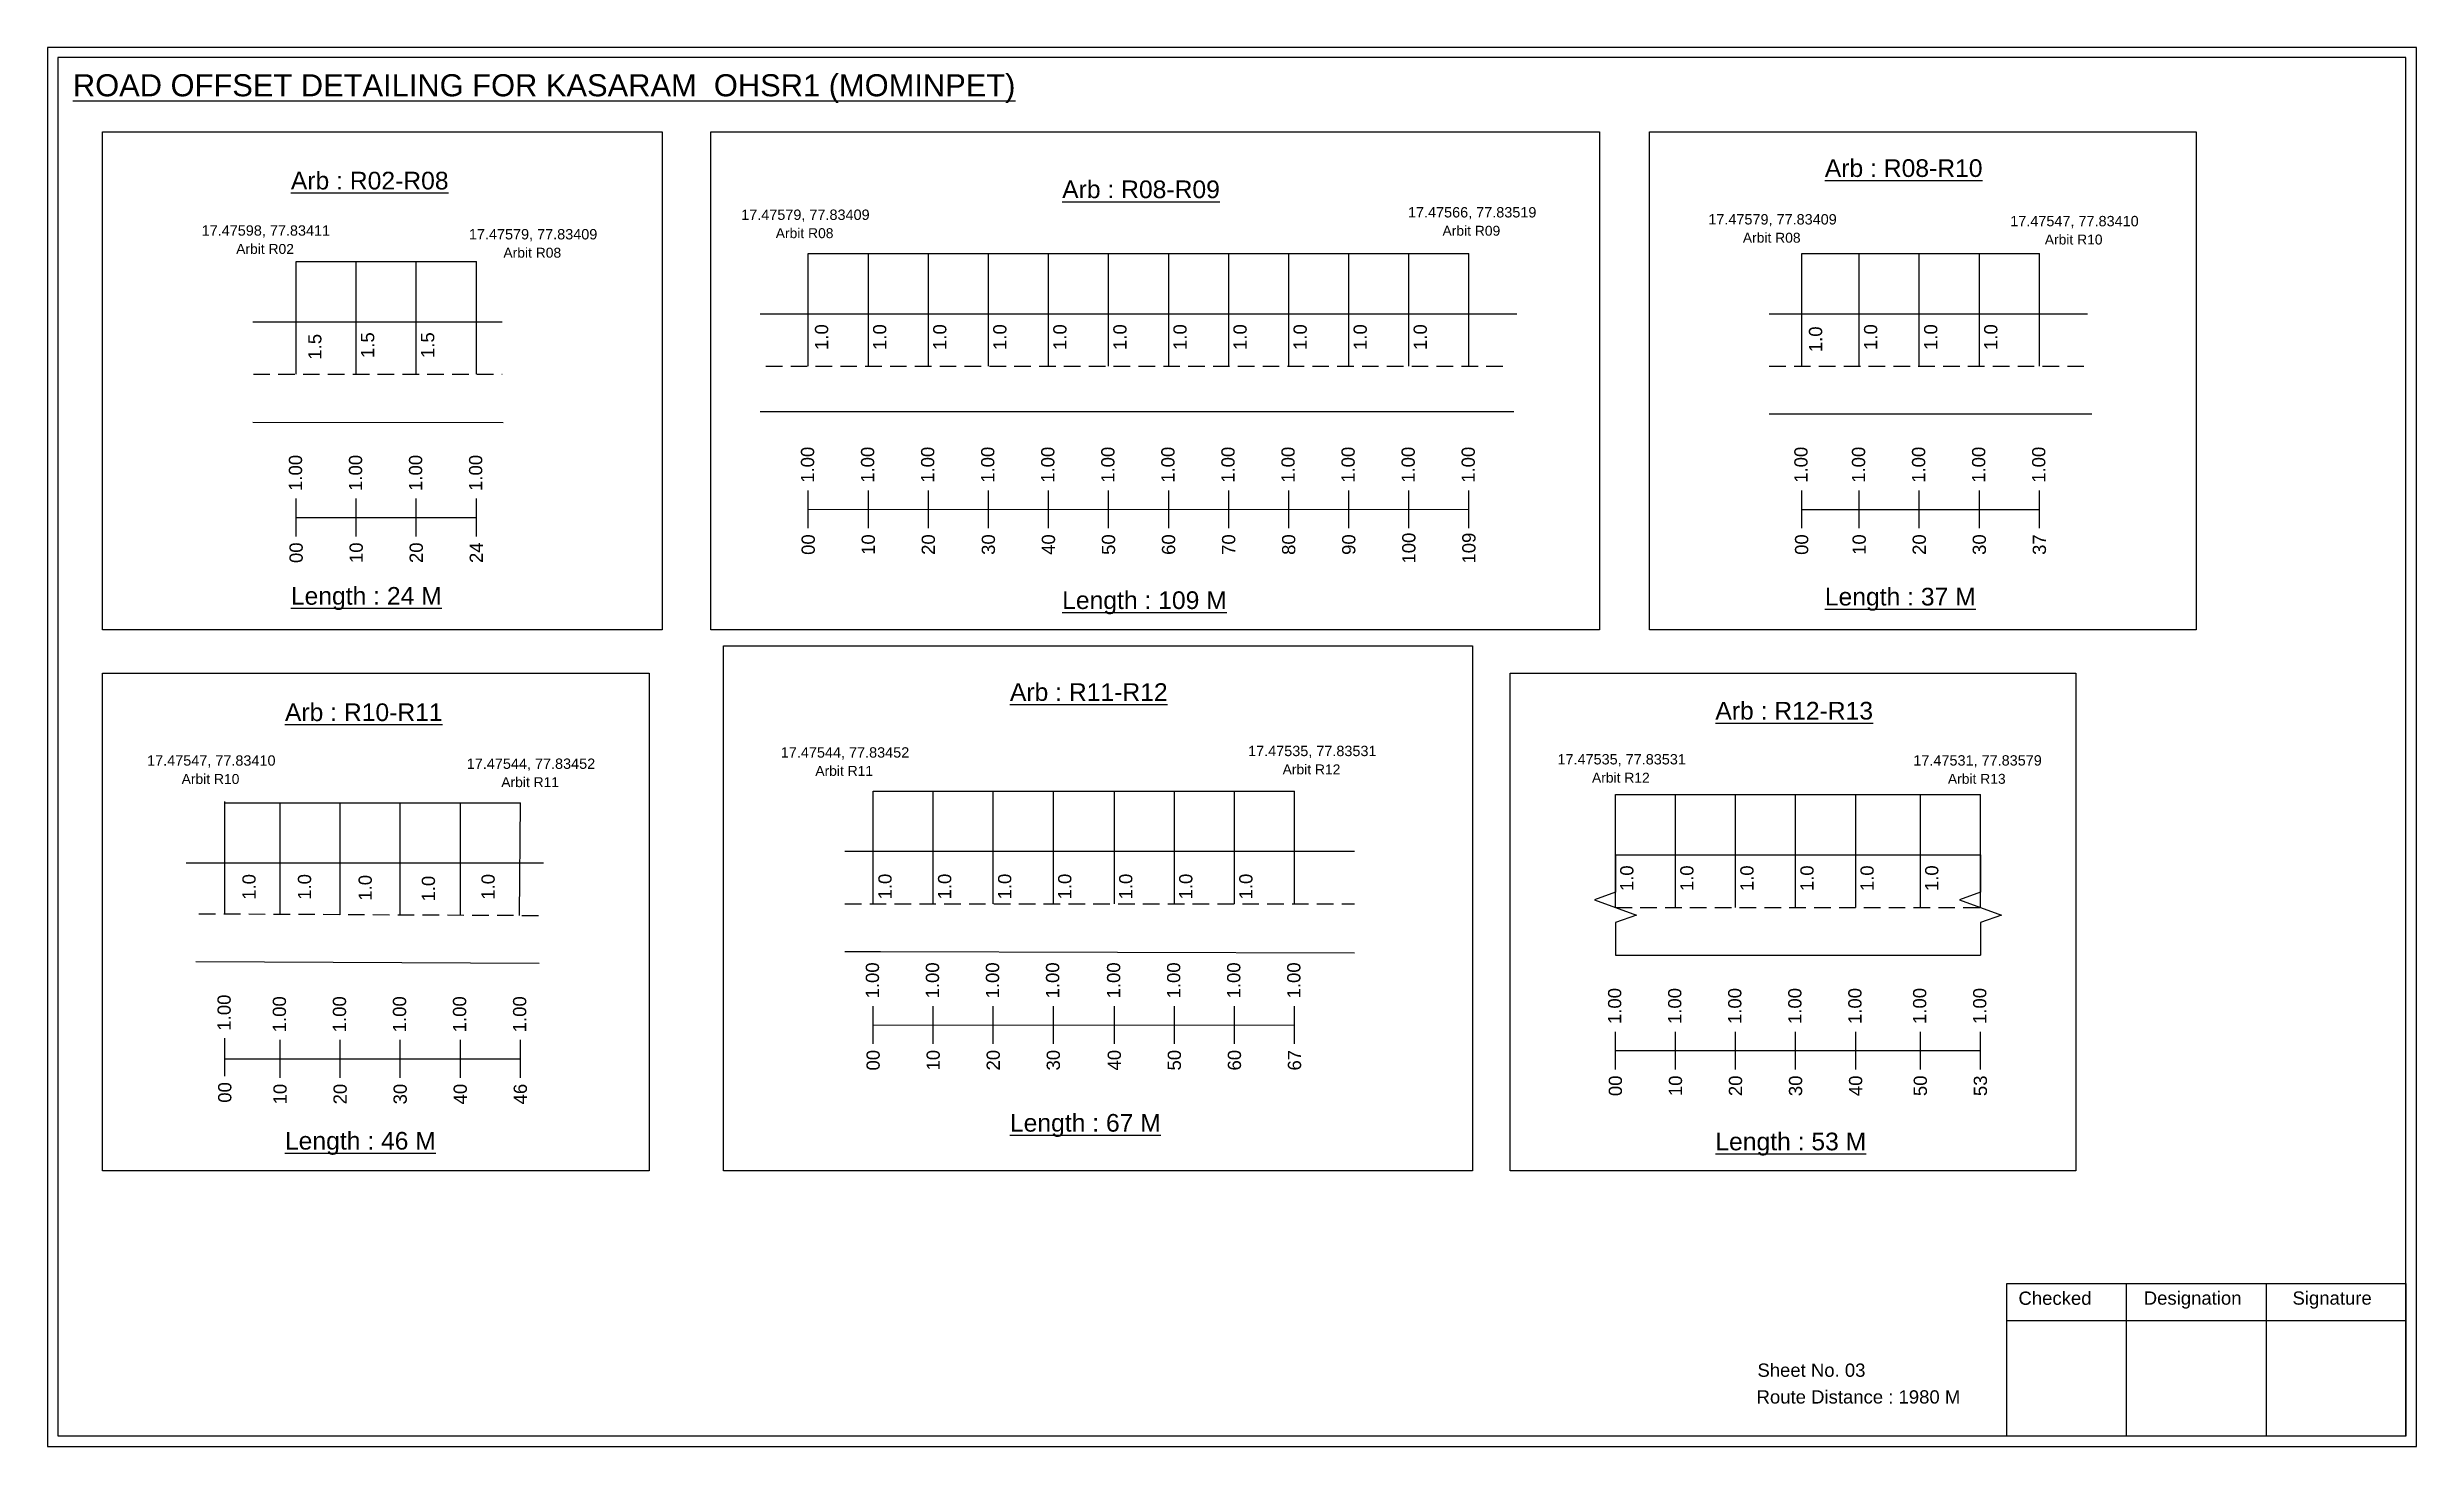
# Model space of a CAD drawing. Header units: inches. Extents: x 2512 to 6592, y 164 to 3090.
# Drawn here: x 4014 to 4550, y 954 to 1271 of the extents above; entities that cross this region are included whole.
import ezdxf

# ---------------------------------------------------------------- set-up
doc = ezdxf.new("R2010")
doc.units = ezdxf.units.IN
doc.header["$MEASUREMENT"] = 0
doc.linetypes.add('DASHED2', pattern=[0.375, 0.25, -0.125])
doc.layers.add('PDF_Geometry', color=7, linetype='Continuous')
doc.layers.add('PDF_Text', color=5, linetype='Continuous')
doc.styles.add('PDF Arial', font='arial.ttf')
doc.styles.get("Standard").update_dxf_attribs({"font": 'arial.ttf'})

msp = doc.modelspace()

# ---------------------------------------------------------------- texts
at = {"color": 242, "true_color": 0xcd2027}
for s, height, p in [('%%UROAD OFFSET DETAILING FOR KASARAM  OHSR1 (MOMINPET)', 5, (4019.3, 1260.08)), ('%%UArb : R08-R10', 4, (4415.99, 1241.83)), ('%%UArb : R02-R08', 4, (4068.65, 1239)), ('%%UArb : R08-R09', 4, (4243.3, 1237.03)), ('%%ULength : 24 M', 4, (4068.65, 1145)), ('%%ULength : 109 M', 4, (4243.3, 1144.03)), ('%%ULength : 37 M', 4, (4415.99, 1144.83)), ('%%UArb : R11-R12', 4, (4231.47, 1123.23)), ('%%UArb : R10-R11', 4, (4067.31, 1118.67)), ('%%UArb : R12-R13', 4, (4391.2, 1119.01)), ('%%ULength : 46 M', 4, (4067.31, 1021.67)), ('%%ULength : 67 M', 4, (4231.47, 1025.73)), ('%%ULength : 53 M', 4, (4391.2, 1021.51))]:
    msp.add_text(s, height=height, dxfattribs=at).set_placement(p)
at = {"color": 5}
for s, height, p in [('17.47579, 77.83409', 2.34, (4170.62, 1232.11)), ('17.47566, 77.83519', 2.34, (4321.6, 1232.66)), ('17.47598, 77.83411', 2.34, (4048.45, 1228.54)), ('17.47579, 77.83409', 2.34, (4108.96, 1227.69)), ('Arbit R08', 2.246, (4178.44, 1227.98)), ('Arbit R09', 2.246, (4329.42, 1228.53)), ('17.47579, 77.83409', 2.34, (4389.61, 1231.07)), ('Arbit R08', 2.246, (4397.43, 1226.95)), ('17.47547, 77.83410', 2.34, (4457.98, 1230.67)), ('Arbit R10', 2.246, (4465.8, 1226.54)), ('Arbit R02', 2.246, (4056.27, 1224.41)), ('Arbit R08', 2.246, (4116.78, 1223.56)), ('17.47547, 77.83410', 2.34, (4036.1, 1108.57)), ('17.47544, 77.83452', 2.34, (4179.59, 1110.4)), ('17.47535, 77.83531', 2.34, (4285.4, 1110.73)), ('17.47535, 77.83531', 2.34, (4355.45, 1108.85)), ('17.47531, 77.83579', 2.34, (4436.04, 1108.6)), ('Arbit R10', 2.246, (4043.92, 1104.44)), ('17.47544, 77.83452', 2.34, (4108.48, 1107.85)), ('Arbit R11', 2.246, (4116.3, 1103.72)), ('Arbit R11', 2.246, (4187.41, 1106.27)), ('Arbit R12', 2.246, (4293.22, 1106.61)), ('Arbit R12', 2.246, (4363.27, 1104.73)), ('Arbit R13', 2.246, (4443.86, 1104.47))]:
    msp.add_text(s, height=height, dxfattribs=at).set_placement(p)
for s, p in [('1.0', (4190.32, 1202.67)), ('1.0', (4203.48, 1202.67)), ('1.0', (4217.08, 1202.67)), ('1.0', (4230.68, 1202.67)), ('1.0', (4244.28, 1202.67)), ('1.0', (4257.88, 1202.67)), ('1.0', (4271.48, 1202.67)), ('1.0', (4285.08, 1202.67)), ('1.0', (4298.68, 1202.67)), ('1.0', (4312.28, 1202.67)), ('1.0', (4325.88, 1202.67)), ('1.0', (4415.39, 1202.17)), ('1.0', (4427.86, 1202.67)), ('1.0', (4441.46, 1202.67)), ('1.0', (4455.06, 1202.67)), ('1.5', (4075.57, 1200.48)), ('1.5', (4087.53, 1200.84)), ('1.5', (4101.13, 1200.84)), ('1.0', (4060.67, 1078.21)), ('1.0', (4073.24, 1078.21)), ('1.0', (4114.81, 1078.23)), ('1.0', (4204.68, 1078.29)), ('1.0', (4218.18, 1078.29)), ('1.0', (4231.78, 1078.29)), ('1.0', (4245.38, 1078.29)), ('1.0', (4259.19, 1078.29)), ('1.0', (4272.79, 1078.29)), ('1.0', (4286.39, 1078.29)), ('1.0', (4372.65, 1080.17)), ('1.0', (4386.25, 1080.17)), ('1.0', (4399.85, 1080.17)), ('1.0', (4413.45, 1080.17)), ('1.0', (4427.05, 1080.17)), ('1.0', (4441.7, 1080.18)), ('1.0', (4086.98, 1078.01)), ('1.0', (4101.29, 1077.82))]:
    msp.add_text(s, height=3, rotation=90).set_placement(p)
at = {"color": 217, "true_color": 0x93278f}
for s, p in [('1.00', (4187.14, 1172.6)), ('1.00', (4200.74, 1172.6)), ('1.00', (4214.34, 1172.6)), ('1.00', (4227.94, 1172.6)), ('1.00', (4241.54, 1172.6)), ('1.00', (4255.14, 1172.6)), ('1.00', (4268.74, 1172.6)), ('1.00', (4282.34, 1172.6)), ('1.00', (4295.94, 1172.6)), ('1.00', (4309.54, 1172.6)), ('1.00', (4323.14, 1172.6)), ('1.00', (4336.74, 1172.6)), ('1.00', (4412.08, 1172.6)), ('1.00', (4425.12, 1172.6)), ('1.00', (4438.72, 1172.6)), ('1.00', (4452.32, 1172.6)), ('1.00', (4465.92, 1172.6)), ('1.00', (4071.19, 1170.76)), ('1.00', (4084.79, 1170.76)), ('1.00', (4098.39, 1170.76)), ('1.00', (4111.99, 1170.76)), ('00', (4071.34, 1154.44)), ('10', (4084.94, 1154.44)), ('20', (4098.54, 1154.44)), ('24', (4112.14, 1154.44)), ('00', (4187.29, 1156.28)), ('10', (4200.89, 1156.28)), ('20', (4214.49, 1156.28)), ('30', (4228.09, 1156.28)), ('40', (4241.69, 1156.28)), ('50', (4255.29, 1156.28)), ('60', (4268.89, 1156.28)), ('70', (4282.49, 1156.28)), ('80', (4296.09, 1156.28)), ('90', (4309.69, 1156.28)), ('100', (4323.29, 1154.32)), ('109', (4336.89, 1154.32)), ('00', (4412.23, 1156.28)), ('10', (4425.27, 1156.28)), ('20', (4438.87, 1156.28)), ('30', (4452.47, 1156.28)), ('37', (4466.07, 1156.28)), ('1.00', (4201.83, 1055.89)), ('1.00', (4215.43, 1055.89)), ('1.00', (4229.03, 1055.89)), ('1.00', (4242.63, 1055.89)), ('1.00', (4256.45, 1055.89)), ('1.00', (4270.05, 1055.89)), ('1.00', (4283.65, 1055.89)), ('1.00', (4297.25, 1055.89)), ('1.00', (4369.9, 1050.09)), ('1.00', (4383.5, 1050.09)), ('1.00', (4397.1, 1050.09)), ('1.00', (4410.7, 1050.09)), ('1.00', (4424.3, 1050.09)), ('1.00', (4438.96, 1050.1)), ('1.00', (4452.56, 1050.1)), ('1.00', (4055.03, 1048.6)), ('1.00', (4067.55, 1048.22)), ('1.00', (4081.15, 1048.22)), ('1.00', (4094.75, 1048.22)), ('1.00', (4108.35, 1048.22)), ('1.00', (4121.95, 1048.22)), ('00', (4201.99, 1039.57)), ('10', (4215.59, 1039.57)), ('20', (4229.19, 1039.57)), ('30', (4242.79, 1039.57)), ('40', (4256.6, 1039.57)), ('50', (4270.2, 1039.57)), ('60', (4283.8, 1039.57)), ('67', (4297.4, 1039.57)), ('00', (4055.18, 1032.28)), ('10', (4067.7, 1031.9)), ('20', (4081.3, 1031.9)), ('30', (4094.9, 1031.9)), ('40', (4108.5, 1031.9)), ('46', (4122.1, 1031.9)), ('00', (4370.06, 1033.77)), ('10', (4383.66, 1033.77)), ('20', (4397.26, 1033.77)), ('30', (4410.86, 1033.77)), ('40', (4424.46, 1033.77)), ('50', (4439.11, 1033.78)), ('53', (4452.71, 1033.78))]:
    msp.add_text(s, height=3, rotation=90, dxfattribs=at).set_placement(p)
for s, p in [('Sheet No. 03', (4400.73, 970.24)), ('Route Distance : 1980 M', (4400.54, 964.19))]:
    msp.add_text(s, height=3).set_placement(p)
at = {"layer": 'PDF_Text', "color": 7, "attachment_point": 7, "style": 'PDF Arial'}
for s, insert, char_height in [('Checked', (4459.84, 986.49), 3.001), ('Designation', (4488.21, 985.66), 3.0006), ('Signature', (4521.89, 985.66), 3.001)]:
    msp.add_mtext(s, dxfattribs=dict(at, insert=insert, char_height=char_height))

# ---------------------------------------------------------------- linework, layer by layer
at = {"color": 5}
for p, q in [((4185.82, 1224.54), (4335.42, 1224.54)), ((4410.76, 1224.54), (4464.59, 1224.54)), ((4069.86, 1222.7), (4110.66, 1222.7)), ((4053.71, 1100.16), (4120.63, 1100.16)), ((4200.51, 1102.82), (4295.93, 1102.82)), ((4368.58, 1102.03), (4451.23, 1102.03))]:
    msp.add_line(p, q, dxfattribs=at)
for p, q in [((4185.82, 1199), (4185.82, 1224.54)), ((4199.42, 1199), (4199.42, 1224.54)), ((4213.02, 1199), (4213.02, 1224.54)), ((4226.62, 1199), (4226.62, 1224.54)), ((4240.22, 1199), (4240.22, 1224.54)), ((4253.82, 1199), (4253.82, 1224.54)), ((4267.42, 1199), (4267.42, 1224.54)), ((4281.02, 1199), (4281.02, 1224.54)), ((4294.62, 1199), (4294.62, 1224.54)), ((4308.22, 1199), (4308.22, 1224.54)), ((4321.82, 1199), (4321.82, 1224.54)), ((4335.42, 1199), (4335.42, 1224.54)), ((4410.76, 1199), (4410.76, 1224.54)), ((4423.79, 1199), (4423.79, 1224.54)), ((4437.39, 1199), (4437.39, 1224.54)), ((4450.99, 1199), (4450.99, 1224.54)), ((4464.59, 1199), (4464.59, 1224.54)), ((4069.86, 1197.16), (4069.86, 1222.7)), ((4083.46, 1197.16), (4083.46, 1222.7)), ((4097.06, 1197.16), (4097.06, 1222.7)), ((4110.66, 1197.16), (4110.66, 1222.7)), ((4060.03, 1209.05), (4116.51, 1209.05)), ((4174.94, 1210.88), (4346.29, 1210.88)), ((4403.41, 1210.88), (4475.45, 1210.88)), ((4060.03, 1186.36), (4116.74, 1186.24)), ((4345.6, 1188.7), (4174.94, 1188.7)), ((4403.41, 1188.2), (4476.45, 1188.2)), ((4053.71, 1074.92), (4053.71, 1100.46)), ((4066.23, 1074.87), (4066.23, 1100.16)), ((4079.83, 1074.82), (4079.83, 1100.16)), ((4093.43, 1074.88), (4093.43, 1100.16)), ((4107.03, 1074.62), (4107.03, 1100.16)), ((4120.4, 1074.66), (4120.63, 1100.16)), ((4200.51, 1077.29), (4200.51, 1102.82)), ((4214.11, 1077.29), (4214.11, 1102.82)), ((4227.71, 1077.29), (4227.71, 1102.82)), ((4241.31, 1077.29), (4241.31, 1102.82)), ((4255.13, 1077.29), (4255.13, 1102.82)), ((4268.73, 1077.29), (4268.73, 1102.82)), ((4282.33, 1077.29), (4282.33, 1102.82)), ((4295.93, 1077.29), (4295.93, 1102.82)), ((4368.58, 1076.5), (4368.58, 1102.03)), ((4382.18, 1076.5), (4382.18, 1102.03)), ((4395.78, 1076.5), (4395.78, 1102.03)), ((4409.38, 1076.5), (4409.38, 1102.03)), ((4422.98, 1076.5), (4422.98, 1102.03)), ((4437.63, 1076.5), (4437.63, 1102.04)), ((4451.23, 1076.5), (4451.23, 1102.04)), ((4309.53, 1089.17), (4194.1, 1089.17)), ((4125.88, 1086.49), (4044.92, 1086.49)), ((4368.58, 1088.38), (4451.23, 1088.38)), ((4047.13, 1064.28), (4124.86, 1063.85)), ((4194.1, 1066.49), (4202.16, 1066.49)), ((4202.16, 1066.49), (4309.53, 1066.19)), ((4368.58, 1065.7), (4451.23, 1065.7))]:
    msp.add_line(p, q)
at = {"linetype": 'DASHED2', "ltscale": 15}
for p, q in [((4060.17, 1197.16), (4116.51, 1197.16)), ((4176.21, 1199), (4343.81, 1199)), ((4403.41, 1199), (4475.95, 1199)), ((4047.85, 1075.07), (4126.13, 1074.66)), ((4194.1, 1077.29), (4309.53, 1077.29)), ((4368.58, 1076.5), (4451.23, 1076.5))]:
    msp.add_line(p, q, dxfattribs=at)
at = {"color": 217, "true_color": 0x93278f}
for p, q in [((4185.82, 1162.3), (4185.82, 1170.86)), ((4199.42, 1162.3), (4199.42, 1170.86)), ((4213.02, 1162.3), (4213.02, 1170.86)), ((4226.62, 1162.3), (4226.62, 1170.86)), ((4240.22, 1162.3), (4240.22, 1170.86)), ((4253.82, 1162.3), (4253.82, 1170.86)), ((4267.42, 1162.3), (4267.42, 1170.86)), ((4281.02, 1162.3), (4281.02, 1170.86)), ((4294.62, 1162.3), (4294.62, 1170.86)), ((4308.22, 1162.3), (4308.22, 1170.86)), ((4321.82, 1162.3), (4321.82, 1170.86)), ((4335.42, 1162.3), (4335.42, 1170.86)), ((4410.76, 1162.3), (4410.76, 1170.86)), ((4423.79, 1162.3), (4423.79, 1170.86)), ((4437.39, 1162.3), (4437.39, 1170.86)), ((4450.99, 1162.3), (4450.99, 1170.86)), ((4464.59, 1162.3), (4464.59, 1170.86)), ((4069.86, 1160.47), (4069.86, 1169.02)), ((4069.86, 1164.73), (4110.66, 1164.74)), ((4083.46, 1160.47), (4083.46, 1169.02)), ((4097.06, 1160.47), (4097.06, 1169.02)), ((4110.66, 1160.47), (4110.66, 1169.02)), ((4185.82, 1166.57), (4335.42, 1166.6)), ((4410.76, 1166.57), (4464.59, 1166.58)), ((4200.51, 1045.59), (4200.51, 1054.15)), ((4214.11, 1045.59), (4214.11, 1054.15)), ((4227.71, 1045.59), (4227.71, 1054.15)), ((4241.31, 1045.59), (4241.31, 1054.15)), ((4255.13, 1045.59), (4255.13, 1054.15)), ((4268.73, 1045.59), (4268.73, 1054.15)), ((4282.33, 1045.59), (4282.33, 1054.15)), ((4295.93, 1045.59), (4295.93, 1054.15)), ((4053.71, 1038.31), (4053.71, 1046.87)), ((4066.23, 1037.92), (4066.23, 1046.48)), ((4079.83, 1037.92), (4079.83, 1046.48)), ((4093.43, 1037.92), (4093.43, 1046.48)), ((4107.03, 1037.92), (4107.03, 1046.48)), ((4120.63, 1037.92), (4120.63, 1046.48)), ((4200.51, 1049.86), (4295.93, 1049.93)), ((4368.58, 1039.8), (4368.58, 1048.36)), ((4382.18, 1039.8), (4382.18, 1048.36)), ((4395.78, 1039.8), (4395.78, 1048.36)), ((4409.38, 1039.8), (4409.38, 1048.36)), ((4422.98, 1039.8), (4422.98, 1048.36)), ((4437.63, 1039.8), (4437.63, 1048.36)), ((4451.23, 1039.8), (4451.23, 1048.36)), ((4053.71, 1042.19), (4120.63, 1042.21)), ((4368.58, 1044.07), (4451.23, 1044.08))]:
    msp.add_line(p, q, dxfattribs=at)
for points in [[(4026, 1252.02), (4152.75, 1252.02), (4152.75, 1139.34), (4026, 1139.34)], [(4163.72, 1252.02), (4364.96, 1252.02), (4364.96, 1139.34), (4163.72, 1139.34)], [(4376.3, 1252.02), (4500.1, 1252.02), (4500.1, 1139.34), (4376.3, 1139.34)], [(4166.58, 1135.66), (4336.2, 1135.66), (4336.2, 1016.84), (4166.58, 1016.84)], [(4026, 1129.52), (4149.81, 1129.52), (4149.81, 1016.84), (4026, 1016.84)], [(4344.71, 1129.52), (4472.81, 1129.52), (4472.81, 1016.84), (4344.71, 1016.84)]]:
    msp.add_lwpolyline(points, close=True)
at = {"linetype": 'Continuous'}
for points in [[(4368.58, 1088.38), (4368.58, 1079.95), (4363.84, 1078.22), (4373.32, 1074.77), (4368.58, 1073.04), (4368.58, 1065.7)], [(4451.23, 1088.38), (4451.23, 1079.95), (4446.49, 1078.22), (4455.97, 1074.77), (4451.23, 1073.04), (4451.23, 1065.7)]]:
    msp.add_lwpolyline(points, dxfattribs=at)
at = {"layer": 'PDF_Geometry'}
for points in [[(4013.52, 1271.15), (4013.52, 954.44), (4549.99, 954.44), (4549.99, 1271.15)], [(4015.85, 1268.83), (4015.85, 956.86), (4547.57, 956.86), (4547.57, 1268.83)]]:
    msp.add_lwpolyline(points, close=True, dxfattribs=at)
at = {"layer": 'PDF_Geometry', "color": 242, "true_color": 0xcc1f26}
msp.add_lwpolyline([(4547.57, 956.77), (4457.23, 956.77), (4457.23, 991.38), (4547.57, 991.38)], close=True, dxfattribs=at)
for points in [[(4484.21, 991.38), (4484.21, 956.77)], [(4515.94, 991.38), (4515.94, 956.77)], [(4457.23, 983.01), (4547.57, 983.01)]]:
    msp.add_lwpolyline(points, dxfattribs=at)

msp.set_redraw_order([(e.dxf.handle, doc.entitydb.next_handle()) for e in msp.query("TEXT MTEXT ATTDEF DIMENSION ARC_DIMENSION")])  # texts and dimensions are drawn at this point

doc.saveas('drawing.dxf')
